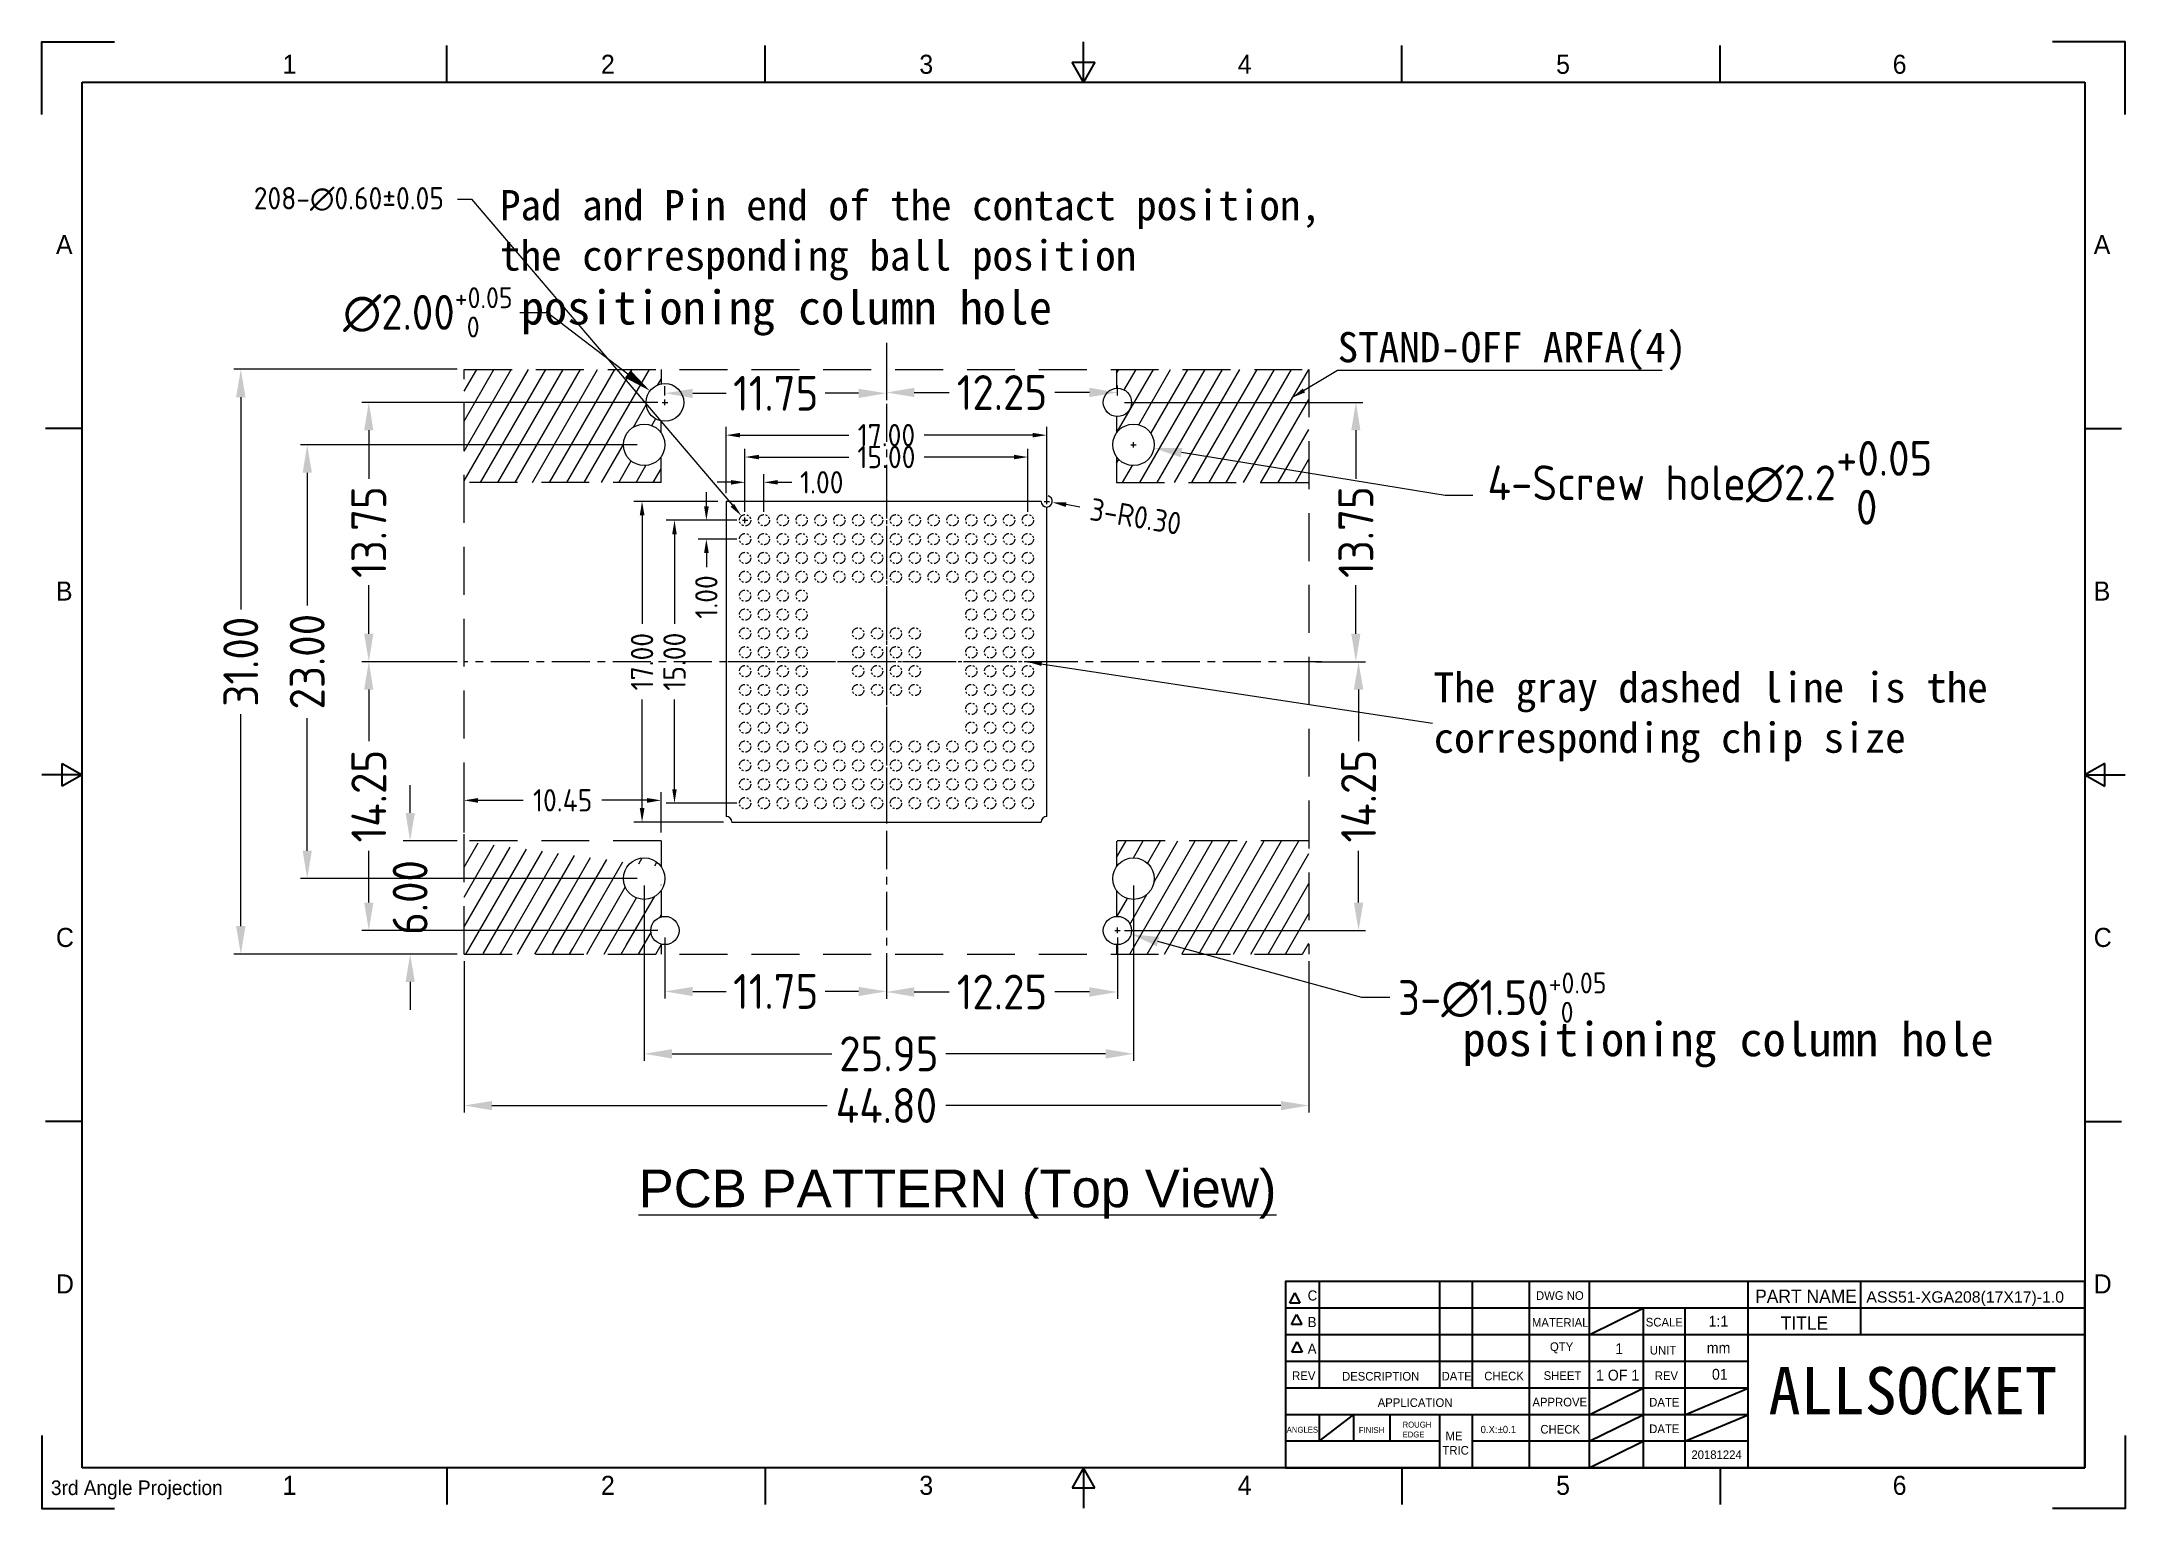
# Model space of a CAD drawing. Header units: millimetres. Extents: x 934 to 1044, y -5164 to -5087.
import ezdxf

# ---------------------------------------------------------------- set-up
doc = ezdxf.new("R2010")
doc.units = ezdxf.units.MM
doc.header["$PDSIZE"] = -1
for name, pattern in [('CENTER', [10.16, 6.35, -1.27, 1.27, -1.27]), ('HIDDEN', [1.905, 1.27, -0.635]), ('PHANTOM', [0.8, 0.45, -0.05, 0.1, -0.05, 0.1, -0.05])]:
    doc.linetypes.add(name, pattern=pattern)
for name, color, linetype in [('DIM', 3, 'Continuous'), ('TuKuang', 7, 'Continuous'), ('翻蓋底座', 121, 'Continuous')]:
    doc.layers.add(name, color=color, linetype=linetype)
doc.styles.add('1', font='romans.shx', dxfattribs={"height": 2.5})
doc.styles.add('1111', font='isocp.shx', dxfattribs={"bigfont": 'gbcbig.shx'})
doc.styles.add('2', font='romans.shx', dxfattribs={"bigfont": 'bigfont.shx'})
doc.styles.add('GB', font='', dxfattribs={"height": 4})
doc.styles.get("Standard").update_dxf_attribs({"font": ''})
doc.styles.get('GB').set_extended_font_data('KaiTi_GB2312')
doc.styles.get('Standard').set_extended_font_data('SimSun')
doc.dimstyles.new('1111', dxfattribs={"dimtxt": 2.5, "dimasz": 0.2, "dimexe": 0.6, "dimexo": 0.6, "dimtad": 0, "dimdec": 3, "dimzin": 1, "dimdsep": 46, "dimtxsty": '1111', "dimcen": 0.2, "dimclrd": 97, "dimclre": 97, "dimclrt": 3, "dimazin": 0, "dimtfac": 1, "dimtdec": 3, "dimtofl": 0, "dimtmove": 0, "dimatfit": 3, "dimfxl": 1, "dimlwd": 5, "dimlwe": 5, "dimarcsym": 0})
doc.dimstyles.new('1111$0', dxfattribs={"dimtxt": 2.5, "dimasz": 2.5, "dimexe": 0.6, "dimexo": 0.6, "dimtad": 0, "dimdec": 3, "dimzin": 1, "dimdsep": 46, "dimtxsty": '1111', "dimcen": 0.2, "dimclrd": 97, "dimclre": 97, "dimclrt": 3, "dimazin": 0, "dimtfac": 1, "dimtdec": 3, "dimtofl": 0, "dimtmove": 0, "dimatfit": 3, "dimfxl": 1, "dimlwd": 5, "dimlwe": 5, "dimarcsym": 0})

msp = doc.modelspace()

# ---------------------------------------------------------------- texts
at = {"color": 3, "lineweight": 13}
for p in [(958.989, -5101.532), (1008.922, -5140.325)]:
    msp.add_text('positioning column hole', height=1.8, dxfattribs=at).set_placement(p)
at = {"color": 3, "lineweight": 13, "char_height": 1.6, "attachment_point": 1}
for s, insert in [('Pad and Pin end of the contact position, \\Pthe corresponding ball position', (957.877, -5094.405)), ('STAND-OFF ARFA(4)', (1002.301, -5101.936)), ('The gray dashed line is the \\Pcorresponding chip size', (1007.394, -5119.972))]:
    msp.add_mtext(s, dxfattribs=dict(at, insert=insert))
at = {"lineweight": 0, "insert": (965.228, -5146.333), "char_height": 1.9992, "attachment_point": 1}
msp.add_mtext('{\\fArial|b0|i0|c0|p34;\\LPCB PATTERN (Top View)}', dxfattribs=at)
at = {"color": 8, "lineweight": 25, "ltscale": 10, "char_height": 0.53719, "width": 0.69284, "attachment_point": 1, "style": '2'}
for s, insert in [('{\\f@Gulim|b0|i0|c134|p34;C}', (1000.712, -5152.741)), ('{\\f@Gulim|b0|i0|c134|p34;B}', (1000.712, -5154.152)), ('{\\f@Gulim|b0|i0|c134|p34;A}', (1000.712, -5155.563))]:
    msp.add_mtext(s, dxfattribs=dict(at, insert=insert))
at = {"color": 0, "insert": (1030.341, -5152.79), "char_height": 0.70746, "width": 12.4177, "attachment_point": 1}
msp.add_mtext('{\\fArial|b0|i0|c0|p32;\\H0.8481x;\\C8;ASS51-XGA208(17X17)-1.0}', dxfattribs=at)
at = {"color": 0, "insert": (1025.15, -5156.807), "char_height": 2.5, "attachment_point": 1}
msp.add_mtext_dynamic_manual_height_columns('ALLSOCKET', width=16.15318, gutter_width=15, heights=[0], dxfattribs=at)
at = {"layer": 'DIM', "color": 3, "lineweight": 13, "insert": (1022.045, -5109.925), "char_height": 1.85, "attachment_point": 5, "style": '1111'}
msp.add_mtext('\\A1;4-Screw hole∅2.2\\S+0.05^  0;', dxfattribs=at)
at = {"layer": 'DIM', "color": 8, "linetype": 'ByBlock', "lineweight": 25, "attachment_point": 7, "style": 'GB'}
for s, insert, char_height, width in [('{\\f@Gulim|b0|i0|c134|p34;DWG NO}', (1012.82, -5153.251), 0.45843, 3.83068), ('{\\f@Gulim|b0|i0|c134|p34;PART NAME}', (1024.441, -5153.406), 0.70746, 5.68905), ('{\\f@Gulim|b0|i0|c134|p34;MATERIAL}', (1012.606, -5154.672), 0.45843, 1.60666), ('{\\f@Gulim|b0|i0|c134|p34;SCALE}', (1018.643, -5154.662), 0.45843, 1.60666), ('{\\f@Gulim|b0|i0|c134|p34;1:1}', (1021.975, -5154.662), 0.57304, 1.38112), ('{\\f@Gulim|b0|i0|c134|p34;TITLE}', (1025.8, -5154.826), 0.70746, 3.15156), ('{\\f@Gulim|b0|i0|c134|p34;  QTY}', (1013.23, -5156.081), 0.45843, 1.60666), ('{\\f@Gulim|b0|i0|c134|p34;1}', (1017.027, -5156.119), 0.57304, 1.00026), ('{\\f@Gulim|b0|i0|c134|p34;UNIT}', (1018.859, -5156.147), 0.45843, 1.60666), ('{\\f@Gulim|b0|i0|c134|p34;mm}', (1021.879, -5156.073), 0.57304, 1.38112), ('{\\f@Gulim|b0|i0|c134|p34;REV}', (999.889, -5157.494), 0.45843, 1.60666), ('{\\f@Gulim|b0|i0|c134|p34;DESCRIPTION}', (1002.534, -5157.532), 0.45843, 1.60666), ('{\\f@Gulim|b0|i0|c134|p34;DATE}', (1007.813, -5157.518), 0.45843, 1.60666), ('{\\f@Gulim|b0|i0|c134|p34;CHECK}', (1010.076, -5157.518), 0.45843, 1.60666), ('{\\f@Gulim|b0|i0|c134|p34;SHEET}', (1013.225, -5157.492), 0.45843, 1.60666), ('{\\f@Gulim|b0|i0|c134|p34;1 OF 1}', (1016.003, -5157.531), 0.57304, 2.68853), ('{\\f@Gulim|b0|i0|c134|p34;REV}', (1019.118, -5157.494), 0.45843, 1.60666), ('{\\f@Gulim|b0|i0|c134|p34;01}', (1022.152, -5157.484), 0.57304, 1.38112), ('{\\f@Gulim|b0|i0|c134|p34;APPROVE}', (1012.631, -5158.899), 0.45843, 1.60666), ('{\\f@Gulim|b0|i0|c134|p34;APPLICATION}', (1004.425, -5158.927), 0.45843, 1.60666), ('{\\f@Gulim|b0|i0|c134|p34;DATE}', (1018.825, -5158.899), 0.45843, 1.60666), ('{\\f@Gulim|b0|i0|c134|p34;ROUGH \\PEDGE}', (1005.744, -5160.543), 0.31357, 1.26759), ('{\\f@Gulim|b0|i0|c134|p34; ME\\PTRIC}', (1007.858, -5161.456), 0.45843, 1.60666), ('{\\f@Gulim|b0|i0|c134|p34;0.X:%%P0.1}', (1009.883, -5160.315), 0.3868, 2.60365), ('{\\f@Gulim|b0|i0|c134|p34;CHECK}', (1013.053, -5160.34), 0.45843, 1.60666), ('{\\f@Gulim|b0|i0|c134|p34;DATE}', (1018.825, -5160.31), 0.45843, 1.60666), ('{\\f@Gulim|b0|i0|c134|p34;20181224}', (1021.062, -5161.69), 0.45843, 1.33017)]:
    msp.add_mtext(s, dxfattribs=dict(at, insert=insert, char_height=char_height, width=width))
at = {"layer": 'DIM', "color": 8, "linetype": 'ByBlock', "lineweight": 9, "char_height": 0.31357, "attachment_point": 7, "style": 'GB'}
for s, insert, width in [('{\\f@Gulim|b0|i0|c134|p34;ANGLES}', (999.6, -5160.29), 1.6997), ('{\\f@Gulim|b0|i0|c134|p34;FINISH}', (1003.425, -5160.308), 1.46657)]:
    msp.add_mtext(s, dxfattribs=dict(at, insert=insert, width=width))

# ---------------------------------------------------------------- blocks, each defined once
blk = doc.blocks.new('asdf456')
at = {"color": 8}
for p, q in [((1449.22, 152.96), (1448.09, 154.93)), ((1448.09, 154.93), (1450.34, 154.93)), ((1450.34, 154.93), (1449.22, 152.96)), ((1348.08, 83.25), (1348.08, 85.49)), ((1348.08, 85.49), (1350.05, 84.37)), ((1550.36, 85.49), (1548.39, 84.37)), ((1550.36, 83.25), (1550.36, 85.49)), ((1350.05, 84.37), (1348.08, 83.25)), ((1548.39, 84.37), (1550.36, 83.25)), ((1449.22, 15.77), (1448.09, 13.81)), ((1450.34, 13.81), (1449.22, 15.77)), ((1448.09, 13.81), (1450.34, 13.81))]:
    blk.add_line(p, q, dxfattribs=at)
at = {"layer": 'TuKuang', "color": 8}
for p, q in [((1449.22, 152.96), (1449.22, 156.94)), ((1386.16, 152.96), (1386.16, 156.57)), ((1417.69, 152.96), (1417.69, 156.57)), ((1480.75, 152.96), (1480.75, 156.57)), ((1512.28, 152.96), (1512.28, 156.57)), ((1350.05, 15.77), (1350.05, 152.96)), ((1350.05, 152.96), (1548.39, 152.96)), ((1548.39, 152.96), (1548.39, 15.77)), ((1350.05, 118.67), (1346.44, 118.67)), ((1548.39, 118.67), (1552, 118.67)), ((1350.05, 84.37), (1346.07, 84.37)), ((1548.39, 84.37), (1552.36, 84.37)), ((1350.05, 50.07), (1346.44, 50.07)), ((1548.39, 50.07), (1552, 50.07)), ((1548.39, 15.77), (1350.05, 15.77)), ((1386.16, 15.77), (1386.16, 12.16)), ((1417.69, 15.77), (1417.69, 12.16)), ((1449.22, 15.77), (1449.22, 11.8)), ((1480.75, 15.77), (1480.75, 12.16)), ((1512.28, 15.77), (1512.28, 12.16))]:
    blk.add_line(p, q, dxfattribs=at)
for points in [[(1346.05, 149.74), (1346.05, 156.96), (1353.27, 156.96)], [(1552.39, 149.74), (1552.39, 156.96), (1545.17, 156.96)], [(1346.05, 18.99), (1346.05, 11.77), (1353.27, 11.77)], [(1552.39, 18.99), (1552.39, 11.77), (1545.17, 11.77)]]:
    blk.add_lwpolyline(points, dxfattribs=at)
at = {"color": 8, "char_height": 1.8844, "attachment_point": 1, "style": '1'}
for s, insert, width in [('{\\f@Gulim|b0|i0|c0|p34;1}', (1369.9, 155.67), 8.3008), ('{\\f@Gulim|b0|i0|c134|p34;2}', (1401.43, 155.67), 8.3008), ('{\\f@Gulim|b0|i0|c134|p34;3}', (1432.96, 155.67), 8.3008), ('{\\f@Gulim|b0|i0|c134|p34;4}', (1464.49, 155.67), 8.3008), ('{\\f@Gulim|b0|i0|c134|p34;5}', (1496.02, 155.67), 8.3008), ('{\\f@Gulim|b0|i0|c134|p34;6}', (1529.35, 155.67), 8.3008), ('{\\f@Gulim|b0|i0|c134|p34;A}', (1347.46, 137.82), 9.0416), ('{\\f@Gulim|b0|i0|c134|p34;A}', (1549.26, 137.82), 9.0416), ('{\\f@Gulim|b0|i0|c134|p34;B}', (1347.46, 103.52), 9.0416), ('{\\f@Gulim|b0|i0|c134|p34;B}', (1549.26, 103.52), 9.0416), ('{\\f@Gulim|b0|i0|c134|p34;C}', (1347.46, 69.23), 9.0416), ('{\\f@Gulim|b0|i0|c134|p34;C}', (1549.26, 69.23), 9.0416), ('{\\f@Gulim|b0|i0|c134|p34;D}', (1347.46, 34.93), 9.0416), ('{\\f@Gulim|b0|i0|c134|p34;D}', (1549.26, 34.93), 9.0416), ('{\\f@Gulim|b0|i0|c0|p34;1}', (1369.9, 14.99), 8.3008), ('{\\f@Gulim|b0|i0|c134|p34;2}', (1401.43, 14.99), 8.3008), ('{\\f@Gulim|b0|i0|c134|p34;3}', (1432.96, 14.99), 8.3008), ('{\\f@Gulim|b0|i0|c134|p34;4}', (1464.49, 14.99), 8.3008), ('{\\f@Gulim|b0|i0|c134|p34;5}', (1496.02, 14.99), 8.3008), ('{\\f@Gulim|b0|i0|c134|p34;6}', (1529.35, 14.99), 8.3008)]:
    blk.add_mtext(s, dxfattribs=dict(at, insert=insert, width=width))
at = {"layer": 'TuKuang', "color": 8, "lineweight": 9, "insert": (1346.96, 14.53), "char_height": 1.4441, "width": 18.5479, "attachment_point": 1}
blk.add_mtext('{\\f@Gulim|b0|i0|c0|p34;\\C8;3rd Angle Projection}', dxfattribs=at)
blk = doc.blocks.new('*D15')
at = {"layer": 'DEFPOINTS', "color": 0, "lineweight": 13, "transparency": 16777216}
for p in [(944.13, -5103.91), (955.97, -5103.91), (955.97, -5134.91)]:
    blk.add_point(p, dxfattribs=at)
at = {"layer": 'DIM', "color": 97, "lineweight": 5, "transparency": 16777216}
for p, q in [((955.6, -5103.91), (943.76, -5103.91)), ((944.13, -5105.39), (944.13, -5116.64)), ((944.13, -5133.43), (944.13, -5122.19)), ((955.6, -5134.91), (943.76, -5134.91))]:
    blk.add_line(p, q, dxfattribs=at)
at = {"layer": 'DIM', "color": 97, "lineweight": 13, "transparency": 16777216}
for points in [[(943.88, -5105.39), (944.38, -5105.39), (944.13, -5103.91)], [(943.88, -5133.43), (944.38, -5133.43), (944.13, -5134.91)]]:
    blk.add_solid(points, dxfattribs=at)
at = {"layer": 'DIM', "color": 3, "lineweight": 13, "transparency": 16777216, "insert": (944.13, -5119.41), "char_height": 1.85, "attachment_point": 5, "rotation": 90, "style": '1111'}
blk.add_mtext('31.00', dxfattribs=at)
blk = doc.blocks.new('*D16')
at = {"layer": 'DEFPOINTS', "color": 0, "lineweight": 13, "transparency": 16777216}
for p in [(955.97, -5134.91), (1000.77, -5134.91), (1000.77, -5142.94)]:
    blk.add_point(p, dxfattribs=at)
at = {"layer": 'DIM', "color": 97, "lineweight": 5, "transparency": 16777216}
for p, q in [((955.97, -5135.28), (955.97, -5143.31)), ((1000.77, -5135.28), (1000.77, -5143.31)), ((957.45, -5142.94), (975.23, -5142.94)), ((999.29, -5142.94), (981.52, -5142.94))]:
    blk.add_line(p, q, dxfattribs=at)
at = {"layer": 'DIM', "color": 97, "lineweight": 13, "transparency": 16777216}
for points in [[(957.45, -5142.7), (957.45, -5143.19), (955.97, -5142.94)], [(999.29, -5142.7), (999.29, -5143.19), (1000.77, -5142.94)]]:
    blk.add_solid(points, dxfattribs=at)
at = {"layer": 'DIM', "color": 3, "lineweight": 13, "transparency": 16777216, "insert": (978.37, -5142.94), "char_height": 1.85, "attachment_point": 5, "style": '1111'}
blk.add_mtext('44.80', dxfattribs=at)
blk = doc.blocks.new('*D17')
at = {"layer": 'DEFPOINTS', "color": 0, "lineweight": 13, "transparency": 16777216}
for p in [(955.97, -5128.91), (953.11, -5134.91), (955.97, -5134.91)]:
    blk.add_point(p, dxfattribs=at)
at = {"layer": 'DIM', "color": 97, "lineweight": 5, "transparency": 16777216}
for p, q in [((953.11, -5127.43), (953.11, -5125.95)), ((955.6, -5128.91), (952.74, -5128.91)), ((955.6, -5134.91), (952.74, -5134.91)), ((953.11, -5136.39), (953.11, -5137.87))]:
    blk.add_line(p, q, dxfattribs=at)
at = {"layer": 'DIM', "color": 97, "lineweight": 13, "transparency": 16777216}
for points in [[(952.87, -5127.43), (953.36, -5127.43), (953.11, -5128.91)], [(952.87, -5136.39), (953.36, -5136.39), (953.11, -5134.91)]]:
    blk.add_solid(points, dxfattribs=at)
at = {"layer": 'DIM', "color": 3, "lineweight": 13, "transparency": 16777216, "insert": (953.11, -5131.91), "char_height": 1.85, "attachment_point": 5, "rotation": 90, "style": '1111'}
blk.add_mtext('6.00', dxfattribs=at)
blk = doc.blocks.new('*D3')
at = {"layer": 'DEFPOINTS', "color": 0, "lineweight": 13, "transparency": 16777216}
for p in [(965.52, -5107.91), (947.65, -5130.91), (965.52, -5130.91)]:
    blk.add_point(p, dxfattribs=at)
at = {"layer": 'DIM', "color": 97, "lineweight": 5, "transparency": 16777216}
for p, q in [((965.15, -5107.91), (947.29, -5107.91)), ((947.65, -5109.39), (947.65, -5116.43)), ((947.65, -5129.43), (947.65, -5122.4)), ((965.15, -5130.91), (947.29, -5130.91))]:
    blk.add_line(p, q, dxfattribs=at)
at = {"layer": 'DIM', "color": 97, "lineweight": 13, "transparency": 16777216}
for points in [[(947.41, -5109.39), (947.9, -5109.39), (947.65, -5107.91)], [(947.41, -5129.43), (947.9, -5129.43), (947.65, -5130.91)]]:
    blk.add_solid(points, dxfattribs=at)
at = {"layer": 'DIM', "color": 3, "lineweight": 13, "transparency": 16777216, "insert": (947.65, -5119.41), "char_height": 1.85, "attachment_point": 5, "rotation": 90, "style": '1111'}
blk.add_mtext('23.00', dxfattribs=at)
blk = doc.blocks.new('*D4')
at = {"layer": 'DEFPOINTS', "color": 0, "lineweight": 13, "transparency": 16777216}
for p in [(965.52, -5130.91), (991.47, -5130.91), (991.47, -5140.2)]:
    blk.add_point(p, dxfattribs=at)
at = {"layer": 'DIM', "color": 97, "lineweight": 5, "transparency": 16777216}
for p, q in [((965.52, -5131.28), (965.52, -5140.57)), ((991.47, -5131.28), (991.47, -5140.57)), ((967, -5140.2), (975.47, -5140.2)), ((989.99, -5140.2), (981.52, -5140.2))]:
    blk.add_line(p, q, dxfattribs=at)
at = {"layer": 'DIM', "color": 97, "lineweight": 13, "transparency": 16777216}
for points in [[(967, -5139.95), (967, -5140.45), (965.52, -5140.2)], [(989.99, -5139.95), (989.99, -5140.45), (991.47, -5140.2)]]:
    blk.add_solid(points, dxfattribs=at)
at = {"layer": 'DIM', "color": 3, "lineweight": 13, "transparency": 16777216, "insert": (978.5, -5140.2), "char_height": 1.85, "attachment_point": 5, "style": '1111'}
blk.add_mtext('25.95', dxfattribs=at)
blk = doc.blocks.new('*D5')
at = {"layer": 'DEFPOINTS', "color": 0, "lineweight": 13, "transparency": 16777216}
for p in [(989.9, -5133.46), (991.35, -5133.86)]:
    blk.add_point(p, dxfattribs=at)
at = {"layer": 'DIM', "color": 97, "lineweight": 5, "transparency": 16777216}
for p, q in [((990.48, -5133.66), (990.77, -5133.66)), ((990.62, -5133.81), (990.62, -5133.51)), ((1003.58, -5137.22), (992.77, -5134.25)), ((1005.06, -5137.22), (1003.58, -5137.22))]:
    blk.add_line(p, q, dxfattribs=at)
at = {"layer": 'DIM', "color": 97, "lineweight": 13, "transparency": 16777216}
blk.add_solid([(992.84, -5134.01), (992.71, -5134.49), (991.35, -5133.86)], dxfattribs=at)
at = {"layer": 'DIM', "color": 3, "lineweight": 13, "transparency": 16777216, "insert": (1011.03, -5137.22), "char_height": 1.85, "attachment_point": 5, "style": '1111'}
blk.add_mtext('\\A1;3-∅1.50{\\H1.110000;\\S+0.05^  0;}', dxfattribs=at)
blk = doc.blocks.new('*D6')
at = {"layer": 'DEFPOINTS', "color": 0, "lineweight": 13, "transparency": 16777216}
for p in [(965.83, -5105.05), (967.42, -5106.27)]:
    blk.add_point(p, dxfattribs=at)
at = {"layer": 'DIM', "color": 97, "lineweight": 5, "transparency": 16777216}
for p, q in [((958.92, -5100.89), (960.4, -5100.89)), ((960.4, -5100.89), (964.65, -5104.15)), ((966.48, -5105.66), (966.77, -5105.66)), ((966.62, -5105.81), (966.62, -5105.51))]:
    blk.add_line(p, q, dxfattribs=at)
at = {"layer": 'DIM', "color": 97, "lineweight": 13, "transparency": 16777216}
blk.add_solid([(964.8, -5103.96), (964.5, -5104.35), (965.83, -5105.05)], dxfattribs=at)
at = {"layer": 'DIM', "color": 3, "lineweight": 13, "transparency": 16777216, "insert": (954.05, -5100.89), "char_height": 1.85, "attachment_point": 5, "style": '1111'}
blk.add_mtext('\\A1;∅2.00{\\H1.110000;\\S+0.05^  0;}', dxfattribs=at)
blk = doc.blocks.new('*D7')
at = {"layer": 'DEFPOINTS', "color": 0, "lineweight": 13, "transparency": 16777216}
for p in [(978.37, -5103.91), (966.62, -5105.18), (966.62, -5105.66)]:
    blk.add_point(p, dxfattribs=at)
at = {"layer": 'DIM', "color": 97, "lineweight": 5, "transparency": 16777216}
for p, q in [((978.37, -5104.28), (978.37, -5105.55)), ((966.62, -5105.29), (966.62, -5104.81)), ((968.1, -5105.18), (969.87, -5105.18)), ((976.89, -5105.18), (975.13, -5105.18))]:
    blk.add_line(p, q, dxfattribs=at)
at = {"layer": 'DIM', "color": 97, "lineweight": 13, "transparency": 16777216}
for points in [[(968.1, -5104.94), (968.1, -5105.43), (966.62, -5105.18)], [(976.89, -5104.94), (976.89, -5105.43), (978.37, -5105.18)]]:
    blk.add_solid(points, dxfattribs=at)
at = {"layer": 'DIM', "color": 3, "lineweight": 13, "transparency": 16777216, "insert": (972.5, -5105.18), "char_height": 1.85, "attachment_point": 5, "style": '1111'}
blk.add_mtext('11.75', dxfattribs=at)
blk = doc.blocks.new('*D8')
at = {"layer": 'DEFPOINTS', "color": 0, "lineweight": 13, "transparency": 16777216}
for p in [(978.37, -5103.91), (990.62, -5105.14), (990.62, -5105.66)]:
    blk.add_point(p, dxfattribs=at)
at = {"layer": 'DIM', "color": 97, "lineweight": 5, "transparency": 16777216}
for p, q in [((978.37, -5104.28), (978.37, -5105.51)), ((979.85, -5105.14), (981.69, -5105.14)), ((989.14, -5105.14), (987.31, -5105.14)), ((990.62, -5105.29), (990.62, -5104.77))]:
    blk.add_line(p, q, dxfattribs=at)
at = {"layer": 'DIM', "color": 97, "lineweight": 13, "transparency": 16777216}
for points in [[(979.85, -5104.89), (979.85, -5105.38), (978.37, -5105.14)], [(989.14, -5104.89), (989.14, -5105.38), (990.62, -5105.14)]]:
    blk.add_solid(points, dxfattribs=at)
at = {"layer": 'DIM', "color": 3, "lineweight": 13, "transparency": 16777216, "insert": (984.5, -5105.14), "char_height": 1.85, "attachment_point": 5, "style": '1111'}
blk.add_mtext('12.25', dxfattribs=at)
blk = doc.blocks.new('*D9')
at = {"layer": 'DEFPOINTS', "color": 0, "lineweight": 13, "transparency": 16777216}
for p in [(966.62, -5105.66), (950.92, -5119.41), (955.97, -5119.41)]:
    blk.add_point(p, dxfattribs=at)
at = {"layer": 'DIM', "color": 97, "lineweight": 5, "transparency": 16777216}
for p, q in [((966.25, -5105.66), (950.55, -5105.66)), ((950.92, -5107.14), (950.92, -5109.72)), ((950.92, -5117.93), (950.92, -5115.35)), ((955.6, -5119.41), (950.55, -5119.41))]:
    blk.add_line(p, q, dxfattribs=at)
at = {"layer": 'DIM', "color": 97, "lineweight": 13, "transparency": 16777216}
for points in [[(950.67, -5107.14), (951.16, -5107.14), (950.92, -5105.66)], [(950.67, -5117.93), (951.16, -5117.93), (950.92, -5119.41)]]:
    blk.add_solid(points, dxfattribs=at)
at = {"layer": 'DIM', "color": 3, "lineweight": 13, "transparency": 16777216, "insert": (950.92, -5112.54), "char_height": 1.85, "attachment_point": 5, "rotation": 90, "style": '1111'}
blk.add_mtext('13.75', dxfattribs=at)
blk = doc.blocks.new('*D10')
at = {"layer": 'DEFPOINTS', "color": 0, "lineweight": 13, "transparency": 16777216}
for p in [(955.97, -5119.41), (950.92, -5133.66), (966.62, -5133.66)]:
    blk.add_point(p, dxfattribs=at)
at = {"layer": 'DIM', "color": 97, "lineweight": 5, "transparency": 16777216}
for p, q in [((955.6, -5119.41), (950.55, -5119.41)), ((950.92, -5120.89), (950.92, -5123.63)), ((950.92, -5132.18), (950.92, -5129.44)), ((966.25, -5133.66), (950.55, -5133.66))]:
    blk.add_line(p, q, dxfattribs=at)
at = {"layer": 'DIM', "color": 97, "lineweight": 13, "transparency": 16777216}
for points in [[(950.67, -5120.89), (951.16, -5120.89), (950.92, -5119.41)], [(950.67, -5132.18), (951.16, -5132.18), (950.92, -5133.66)]]:
    blk.add_solid(points, dxfattribs=at)
at = {"layer": 'DIM', "color": 3, "lineweight": 13, "transparency": 16777216, "insert": (950.92, -5126.54), "char_height": 1.85, "attachment_point": 5, "rotation": 90, "style": '1111'}
blk.add_mtext('14.25', dxfattribs=at)
blk = doc.blocks.new('*D11')
at = {"layer": 'DEFPOINTS', "color": 0, "lineweight": 13, "transparency": 16777216}
for p in [(966.62, -5133.66), (978.37, -5134.91), (978.37, -5136.89)]:
    blk.add_point(p, dxfattribs=at)
at = {"layer": 'DIM', "color": 97, "lineweight": 5, "transparency": 16777216}
for p, q in [((966.62, -5134.03), (966.62, -5137.26)), ((978.37, -5135.28), (978.37, -5137.26)), ((968.1, -5136.89), (969.87, -5136.89)), ((976.89, -5136.89), (975.13, -5136.89))]:
    blk.add_line(p, q, dxfattribs=at)
at = {"layer": 'DIM', "color": 97, "lineweight": 13, "transparency": 16777216}
for points in [[(968.1, -5136.65), (968.1, -5137.14), (966.62, -5136.89)], [(976.89, -5136.65), (976.89, -5137.14), (978.37, -5136.89)]]:
    blk.add_solid(points, dxfattribs=at)
at = {"layer": 'DIM', "color": 3, "lineweight": 13, "transparency": 16777216, "insert": (972.5, -5136.89), "char_height": 1.85, "attachment_point": 5, "style": '1111'}
blk.add_mtext('11.75', dxfattribs=at)
blk = doc.blocks.new('*D12')
at = {"layer": 'DEFPOINTS', "color": 0, "lineweight": 13, "transparency": 16777216}
for p in [(990.62, -5133.66), (978.37, -5134.91), (990.62, -5136.92)]:
    blk.add_point(p, dxfattribs=at)
at = {"layer": 'DIM', "color": 97, "lineweight": 5, "transparency": 16777216}
for p, q in [((990.62, -5134.03), (990.62, -5137.29)), ((978.37, -5135.28), (978.37, -5137.29)), ((979.85, -5136.92), (981.69, -5136.92)), ((989.14, -5136.92), (987.31, -5136.92))]:
    blk.add_line(p, q, dxfattribs=at)
at = {"layer": 'DIM', "color": 97, "lineweight": 13, "transparency": 16777216}
for points in [[(979.85, -5136.67), (979.85, -5137.17), (978.37, -5136.92)], [(989.14, -5136.67), (989.14, -5137.17), (990.62, -5136.92)]]:
    blk.add_solid(points, dxfattribs=at)
at = {"layer": 'DIM', "color": 3, "lineweight": 13, "transparency": 16777216, "insert": (984.5, -5136.92), "char_height": 1.85, "attachment_point": 5, "style": '1111'}
blk.add_mtext('12.25', dxfattribs=at)
blk = doc.blocks.new('*D13')
at = {"layer": 'DEFPOINTS', "color": 0, "lineweight": 13, "transparency": 16777216}
for p in [(990.62, -5105.66), (1000.77, -5119.41), (1003.27, -5119.41)]:
    blk.add_point(p, dxfattribs=at)
at = {"layer": 'DIM', "color": 97, "lineweight": 5, "transparency": 16777216}
for p, q in [((990.99, -5105.66), (1003.64, -5105.66)), ((1003.27, -5107.14), (1003.27, -5109.72)), ((1003.27, -5117.93), (1003.27, -5115.35)), ((1001.14, -5119.41), (1003.64, -5119.41))]:
    blk.add_line(p, q, dxfattribs=at)
at = {"layer": 'DIM', "color": 97, "lineweight": 13, "transparency": 16777216}
for points in [[(1003.02, -5107.14), (1003.51, -5107.14), (1003.27, -5105.66)], [(1003.02, -5117.93), (1003.51, -5117.93), (1003.27, -5119.41)]]:
    blk.add_solid(points, dxfattribs=at)
at = {"layer": 'DIM', "color": 3, "lineweight": 13, "transparency": 16777216, "insert": (1003.27, -5112.54), "char_height": 1.85, "attachment_point": 5, "rotation": 90, "style": '1111'}
blk.add_mtext('13.75', dxfattribs=at)
blk = doc.blocks.new('*D14')
at = {"layer": 'DEFPOINTS', "color": 0, "lineweight": 13, "transparency": 16777216}
for p in [(1000.77, -5119.41), (990.62, -5133.66), (1003.41, -5133.66)]:
    blk.add_point(p, dxfattribs=at)
at = {"layer": 'DIM', "color": 97, "lineweight": 5, "transparency": 16777216}
for p, q in [((1001.14, -5119.41), (1003.78, -5119.41)), ((1003.41, -5120.89), (1003.41, -5123.63)), ((1003.41, -5132.18), (1003.41, -5129.44)), ((990.99, -5133.66), (1003.78, -5133.66))]:
    blk.add_line(p, q, dxfattribs=at)
at = {"layer": 'DIM', "color": 97, "lineweight": 13, "transparency": 16777216}
for points in [[(1003.16, -5120.89), (1003.66, -5120.89), (1003.41, -5119.41)], [(1003.16, -5132.18), (1003.66, -5132.18), (1003.41, -5133.66)]]:
    blk.add_solid(points, dxfattribs=at)
at = {"layer": 'DIM', "color": 3, "lineweight": 13, "transparency": 16777216, "insert": (1003.41, -5126.54), "char_height": 1.85, "attachment_point": 5, "rotation": 90, "style": '1111'}
blk.add_mtext('14.25', dxfattribs=at)
blk = doc.blocks.new('*D1')
at = {"color": 97, "lineweight": 5, "transparency": 16777216}
for p, q in [((955.63, -5094.88), (956.37, -5094.88)), ((956.37, -5094.88), (970.2, -5111.12)), ((970.73, -5111.91), (971.02, -5111.91)), ((970.87, -5112.06), (970.87, -5111.76))]:
    blk.add_line(p, q, dxfattribs=at)
at = {"color": 97, "lineweight": 13, "transparency": 16777216}
blk.add_solid([(970.29, -5111.04), (970.11, -5111.2), (970.68, -5111.68)], dxfattribs=at)
at = {"layer": 'DEFPOINTS', "color": 0, "lineweight": 13, "transparency": 16777216}
for p in [(970.68, -5111.68), (971.07, -5112.14)]:
    blk.add_point(p, dxfattribs=at)
at = {"color": 3, "lineweight": 13, "transparency": 16777216, "insert": (949.86, -5094.88), "char_height": 1.184, "attachment_point": 5, "style": '1111'}
blk.add_mtext('\\A1;208-∅0.60±0.05', dxfattribs=at)
blk = doc.blocks.new('*D2')
at = {"color": 97, "lineweight": 5, "transparency": 16777216}
for p, q in [((955.97, -5128.47), (955.97, -5126.32)), ((966.42, -5128.47), (966.42, -5126.32)), ((956.71, -5126.76), (959.11, -5126.76)), ((965.68, -5126.76), (963.28, -5126.76))]:
    blk.add_line(p, q, dxfattribs=at)
at = {"color": 97, "lineweight": 13, "transparency": 16777216}
for points in [[(956.71, -5126.64), (956.71, -5126.89), (955.97, -5126.76)], [(965.68, -5126.64), (965.68, -5126.89), (966.42, -5126.76)]]:
    blk.add_solid(points, dxfattribs=at)
at = {"layer": 'DEFPOINTS', "color": 0, "lineweight": 13, "transparency": 16777216}
for p in [(966.42, -5126.76), (955.97, -5128.91), (966.42, -5128.91)]:
    blk.add_point(p, dxfattribs=at)
at = {"color": 3, "lineweight": 13, "transparency": 16777216, "insert": (961.2, -5126.76), "char_height": 1.184, "attachment_point": 5, "style": '1111'}
blk.add_mtext('10.45', dxfattribs=at)
blk = doc.blocks.new('*D21')
at = {"color": 97, "lineweight": 5, "transparency": 16777216}
for p, q in [((969.87, -5110.47), (969.87, -5106.96)), ((970.61, -5107.4), (976.37, -5107.4)), ((986.13, -5107.4), (980.38, -5107.4)), ((986.87, -5110.77), (986.87, -5106.96))]:
    blk.add_line(p, q, dxfattribs=at)
at = {"color": 97, "lineweight": 13, "transparency": 16777216}
for points in [[(970.61, -5107.28), (970.61, -5107.52), (969.87, -5107.4)], [(986.13, -5107.28), (986.13, -5107.52), (986.87, -5107.4)]]:
    blk.add_solid(points, dxfattribs=at)
at = {"layer": 'DEFPOINTS', "color": 0, "lineweight": 13, "transparency": 16777216}
for p in [(986.87, -5107.4), (969.87, -5110.91), (986.87, -5111.21)]:
    blk.add_point(p, dxfattribs=at)
at = {"color": 3, "lineweight": 13, "transparency": 16777216, "insert": (978.37, -5107.4), "char_height": 1.184, "attachment_point": 5, "style": '1111'}
blk.add_mtext('17.00', dxfattribs=at)
blk = doc.blocks.new('*D22')
at = {"color": 97, "lineweight": 5, "transparency": 16777216}
for p, q in [((970.87, -5111.47), (970.87, -5108.12)), ((971.61, -5108.56), (976.37, -5108.56)), ((985.13, -5108.56), (980.38, -5108.56)), ((985.87, -5111.47), (985.87, -5108.12))]:
    blk.add_line(p, q, dxfattribs=at)
at = {"color": 97, "lineweight": 13, "transparency": 16777216}
for points in [[(971.61, -5108.44), (971.61, -5108.68), (970.87, -5108.56)], [(985.13, -5108.44), (985.13, -5108.68), (985.87, -5108.56)]]:
    blk.add_solid(points, dxfattribs=at)
at = {"layer": 'DEFPOINTS', "color": 0, "lineweight": 13, "transparency": 16777216}
for p in [(985.87, -5108.56), (970.87, -5111.91), (985.87, -5111.91)]:
    blk.add_point(p, dxfattribs=at)
at = {"color": 3, "lineweight": 13, "transparency": 16777216, "insert": (978.37, -5108.56), "char_height": 1.184, "attachment_point": 5, "style": '1111'}
blk.add_mtext('15.00', dxfattribs=at)
blk = doc.blocks.new('*D23')
at = {"color": 97, "lineweight": 5, "transparency": 16777216}
for p, q in [((970.87, -5111.47), (970.87, -5109.46)), ((971.87, -5111.47), (971.87, -5109.46)), ((970.13, -5109.9), (969.39, -5109.9)), ((972.61, -5109.9), (973.35, -5109.9))]:
    blk.add_line(p, q, dxfattribs=at)
at = {"color": 97, "lineweight": 13, "transparency": 16777216}
for points in [[(970.13, -5109.78), (970.13, -5110.02), (970.87, -5109.9)], [(972.61, -5109.78), (972.61, -5110.02), (971.87, -5109.9)]]:
    blk.add_solid(points, dxfattribs=at)
at = {"layer": 'DEFPOINTS', "color": 0, "lineweight": 13, "transparency": 16777216}
for p in [(971.87, -5109.9), (970.87, -5111.91), (971.87, -5111.91)]:
    blk.add_point(p, dxfattribs=at)
at = {"color": 3, "lineweight": 13, "transparency": 16777216, "insert": (974.94, -5109.9), "char_height": 1.184, "attachment_point": 5, "style": '1111'}
blk.add_mtext('1.00', dxfattribs=at)
blk = doc.blocks.new('*D24')
at = {"color": 97, "lineweight": 5, "transparency": 16777216}
for p, q in [((986.73, -5110.91), (987.02, -5110.91)), ((986.87, -5111.06), (986.87, -5110.76)), ((988.63, -5111.21), (987.9, -5111.08))]:
    blk.add_line(p, q, dxfattribs=at)
blk.add_arc((986.87, -5110.91), 0.3, 270, 75.1859, dxfattribs=at)
at = {"color": 97, "lineweight": 13, "transparency": 16777216}
blk.add_solid([(987.92, -5110.96), (987.88, -5111.21), (987.17, -5110.96)], dxfattribs=at)
at = {"layer": 'DEFPOINTS', "color": 0, "lineweight": 13, "transparency": 16777216}
for p in [(986.87, -5110.91), (987.17, -5110.96)]:
    blk.add_point(p, dxfattribs=at)
at = {"color": 3, "lineweight": 13, "transparency": 16777216, "insert": (991.59, -5111.71), "char_height": 1.184, "attachment_point": 5, "rotation": 350.3881, "style": '1111'}
blk.add_mtext('3-R0.30', dxfattribs=at)
blk = doc.blocks.new('*D18')
at = {"color": 97, "lineweight": 5, "transparency": 16777216}
for p, q in [((969.43, -5110.91), (964.97, -5110.91)), ((965.41, -5111.65), (965.41, -5117.41)), ((965.41, -5127.17), (965.41, -5121.41)), ((969.73, -5127.91), (964.97, -5127.91))]:
    blk.add_line(p, q, dxfattribs=at)
at = {"color": 97, "lineweight": 13, "transparency": 16777216}
for points in [[(965.29, -5111.65), (965.54, -5111.65), (965.41, -5110.91)], [(965.29, -5127.17), (965.54, -5127.17), (965.41, -5127.91)]]:
    blk.add_solid(points, dxfattribs=at)
at = {"layer": 'DEFPOINTS', "color": 0, "lineweight": 13, "transparency": 16777216}
for p in [(969.87, -5110.91), (965.41, -5127.91), (970.17, -5127.91)]:
    blk.add_point(p, dxfattribs=at)
at = {"color": 3, "lineweight": 13, "transparency": 16777216, "insert": (965.41, -5119.41), "char_height": 1.184, "attachment_point": 5, "rotation": 90, "style": '1111'}
blk.add_mtext('17.00', dxfattribs=at)
blk = doc.blocks.new('*D19')
at = {"color": 97, "lineweight": 5, "transparency": 16777216}
for p, q in [((968.82, -5111.17), (968.82, -5110.43)), ((970.43, -5111.91), (968.38, -5111.91)), ((970.43, -5112.91), (968.38, -5112.91)), ((968.82, -5113.65), (968.82, -5114.39))]:
    blk.add_line(p, q, dxfattribs=at)
at = {"color": 97, "lineweight": 13, "transparency": 16777216}
for points in [[(968.7, -5111.17), (968.95, -5111.17), (968.82, -5111.91)], [(968.7, -5113.65), (968.95, -5113.65), (968.82, -5112.91)]]:
    blk.add_solid(points, dxfattribs=at)
at = {"layer": 'DEFPOINTS', "color": 0, "lineweight": 13, "transparency": 16777216}
for p in [(970.87, -5111.91), (968.82, -5112.91), (970.87, -5112.91)]:
    blk.add_point(p, dxfattribs=at)
at = {"color": 3, "lineweight": 13, "transparency": 16777216, "insert": (968.82, -5115.98), "char_height": 1.184, "attachment_point": 5, "rotation": 90, "style": '1111'}
blk.add_mtext('1.00', dxfattribs=at)
blk = doc.blocks.new('*D20')
at = {"color": 97, "lineweight": 5, "transparency": 16777216}
for p, q in [((970.43, -5111.91), (966.69, -5111.91)), ((967.13, -5112.65), (967.13, -5117.41)), ((967.13, -5126.17), (967.13, -5121.41)), ((970.43, -5126.91), (966.69, -5126.91))]:
    blk.add_line(p, q, dxfattribs=at)
at = {"color": 97, "lineweight": 13, "transparency": 16777216}
for points in [[(967.01, -5112.65), (967.25, -5112.65), (967.13, -5111.91)], [(967.01, -5126.17), (967.25, -5126.17), (967.13, -5126.91)]]:
    blk.add_solid(points, dxfattribs=at)
at = {"layer": 'DEFPOINTS', "color": 0, "lineweight": 13, "transparency": 16777216}
for p in [(970.87, -5111.91), (967.13, -5126.91), (970.87, -5126.91)]:
    blk.add_point(p, dxfattribs=at)
at = {"color": 3, "lineweight": 13, "transparency": 16777216, "insert": (967.13, -5119.41), "char_height": 1.184, "attachment_point": 5, "rotation": 90, "style": '1111'}
blk.add_mtext('15.00', dxfattribs=at)

# ---------------------------------------------------------------- dimensions: what is measured, and where the dimension line sits
at = {"color": 0, "lineweight": 13}
dim = msp.add_diameter_dim_2p(p1=(971.068, -5112.14), p2=(970.679, -5111.683), text='208-<>', dimstyle='1111', override={"dimscale": 0.74, "dimtxt": 1.6, "dimasz": 1, "dimtoh": 1, "dimdec": 2, "dimtol": 1, "dimtp": 0.05, "dimtm": 0.05, "dimtdec": 2, "dimtolj": 1}, dxfattribs=at)
dim.commit()
dim.dimension.update_dxf_attribs({"geometry": '*D1', "text_midpoint": (949.862, -5094.882), "dimtype": 131})
for base, p1, p2, override, picture, middle in [((986.874, -5107.401), (969.874, -5110.911), (986.874, -5111.211), {"dimscale": 0.74, "dimtxt": 1.6, "dimasz": 1, "dimdec": 2, "dimtdec": 2}, '*D21', (978.374, -5107.401)), ((985.874, -5108.561), (970.874, -5111.911), (985.874, -5111.911), {"dimscale": 0.74, "dimtxt": 1.6, "dimasz": 1, "dimdec": 2, "dimtdec": 2}, '*D22', (978.374, -5108.561)), ((971.874, -5109.901), (970.874, -5111.911), (971.874, -5111.911), {"dimscale": 0.74, "dimtxt": 1.6, "dimasz": 1, "dimdec": 2, "dimtdec": 2}, '*D23', (974.941, -5109.901)), ((966.424, -5126.764), (955.974, -5128.913), (966.424, -5128.913), {"dimscale": 0.74, "dimtxt": 1.6, "dimasz": 1, "dimtoh": 1, "dimdec": 2, "dimtdec": 2}, '*D2', (961.199, -5126.764))]:
    dim = msp.add_linear_dim(base=base, p1=p1, p2=p2, dimstyle='1111$0', override=override, dxfattribs=at)
    dim.commit()
    dim.dimension.update_dxf_attribs({"geometry": picture, "text_midpoint": middle})
for base, p1, p2, picture, middle in [((965.414, -5127.911), (969.874, -5110.911), (970.174, -5127.911), '*D18', (965.414, -5119.411)), ((968.824, -5112.911), (970.874, -5111.911), (970.874, -5112.911), '*D19', (968.824, -5115.979)), ((967.13, -5126.911), (970.874, -5111.911), (970.874, -5126.911), '*D20', (967.13, -5119.411))]:
    dim = msp.add_linear_dim(base=base, p1=p1, p2=p2, angle=90, dimstyle='1111$0', override={"dimscale": 0.74, "dimtxt": 1.6, "dimasz": 1, "dimdec": 2, "dimtdec": 2}, dxfattribs=at)
    dim.commit()
    dim.dimension.update_dxf_attribs({"geometry": picture, "text_midpoint": middle})
dim = msp.add_radius_dim(center=(986.874, -5110.911), mpoint=(987.169, -5110.961), text='3-<>', dimstyle='1111', override={"dimscale": 0.74, "dimtxt": 1.6, "dimasz": 1, "dimdec": 2, "dimtdec": 2}, dxfattribs=at)
dim.commit()
dim.dimension.update_dxf_attribs({"geometry": '*D24', "text_midpoint": (991.595, -5111.711)})
at = {"layer": 'DIM', "lineweight": 13}
dim = msp.add_diameter_dim_2p(p1=(967.417, -5106.271), p2=(965.83, -5105.054), dimstyle='1111', override={"dimscale": 0.74, "dimasz": 2, "dimexe": 0.49975, "dimexo": 0.49975, "dimgap": 0.49975, "dimtoh": 1, "dimdec": 2, "dimtol": 1, "dimtp": 0.05, "dimtfac": 0.6, "dimtolj": 1}, dxfattribs=at)
dim.commit()
dim.dimension.update_dxf_attribs({"geometry": '*D6', "text_midpoint": (954.055, -5100.891), "dimtype": 131})
at = {"layer": 'DIM', "color": 1, "lineweight": 13}
dim = msp.add_linear_dim(base=(944.13, -5103.912), p1=(955.974, -5134.912), p2=(955.974, -5103.912), angle=270, dimstyle='1111$0', override={"dimscale": 0.74, "dimasz": 2, "dimexe": 0.49975, "dimexo": 0.49975, "dimgap": 0.49975, "dimdec": 2, "dimtdec": 2}, dxfattribs=at)
dim.commit()
dim.dimension.update_dxf_attribs({"geometry": '*D15', "text_midpoint": (944.13, -5119.412)})
at = {"layer": 'DIM', "color": 0, "lineweight": 13}
for base, p1, p2, override, picture, middle in [((966.624, -5105.182), (978.374, -5103.912), (966.624, -5105.662), {"dimscale": 0.74, "dimasz": 2, "dimexe": 0.49975, "dimexo": 0.49975, "dimgap": 0.49975, "dimtoh": 1, "dimdec": 2, "dimtdec": 2}, '*D7', (972.499, -5105.182)), ((990.624, -5105.137), (978.374, -5103.912), (990.624, -5105.662), {"dimscale": 0.74, "dimasz": 2, "dimexe": 0.49975, "dimexo": 0.49975, "dimgap": 0.49975, "dimtoh": 1, "dimdec": 2, "dimtdec": 2}, '*D8', (984.499, -5105.137)), ((991.474, -5140.2), (965.524, -5130.912), (991.474, -5130.912), {"dimscale": 0.74, "dimasz": 2, "dimexe": 0.49975, "dimexo": 0.49975, "dimgap": 0.49975, "dimdec": 2, "dimtdec": 2}, '*D4', (978.499, -5140.2)), ((978.374, -5136.893), (966.624, -5133.662), (978.374, -5134.912), {"dimscale": 0.74, "dimasz": 2, "dimexe": 0.49975, "dimexo": 0.49975, "dimgap": 0.49975, "dimtoh": 1, "dimdec": 2, "dimtdec": 2}, '*D11', (972.499, -5136.893)), ((990.624, -5136.921), (978.374, -5134.912), (990.624, -5133.662), {"dimscale": 0.74, "dimasz": 2, "dimexe": 0.49975, "dimexo": 0.49975, "dimgap": 0.49975, "dimtoh": 1, "dimdec": 2, "dimtdec": 2}, '*D12', (984.499, -5136.921)), ((1000.774, -5142.943), (955.974, -5134.912), (1000.774, -5134.912), {"dimscale": 0.74, "dimasz": 2, "dimexe": 0.49975, "dimexo": 0.49975, "dimgap": 0.49975, "dimdec": 2, "dimtdec": 2}, '*D16', (978.374, -5142.943))]:
    dim = msp.add_linear_dim(base=base, p1=p1, p2=p2, dimstyle='1111$0', override=override, dxfattribs=at)
    dim.commit()
    dim.dimension.update_dxf_attribs({"geometry": picture, "text_midpoint": middle})
for base, p1, p2, override, picture, middle in [((950.917, -5119.411), (966.624, -5105.662), (955.974, -5119.411), {"dimscale": 0.74, "dimasz": 2, "dimexe": 0.49975, "dimexo": 0.49975, "dimgap": 0.49975, "dimtoh": 1, "dimdec": 2, "dimtdec": 2}, '*D9', (950.917, -5112.537)), ((1003.266, -5119.411), (990.624, -5105.662), (1000.774, -5119.411), {"dimscale": 0.74, "dimasz": 2, "dimexe": 0.49975, "dimexo": 0.49975, "dimgap": 0.49975, "dimtoh": 1, "dimdec": 2, "dimtdec": 2}, '*D13', (1003.266, -5112.537)), ((947.655, -5130.912), (965.524, -5107.912), (965.524, -5130.912), {"dimscale": 0.74, "dimasz": 2, "dimexe": 0.49975, "dimexo": 0.49975, "dimgap": 0.49975, "dimdec": 2, "dimtdec": 2}, '*D3', (947.655, -5119.412)), ((950.917, -5133.662), (955.974, -5119.411), (966.624, -5133.662), {"dimscale": 0.74, "dimasz": 2, "dimexe": 0.49975, "dimexo": 0.49975, "dimgap": 0.49975, "dimtoh": 1, "dimdec": 2, "dimtdec": 2}, '*D10', (950.917, -5126.537)), ((1003.41, -5133.662), (1000.774, -5119.411), (990.624, -5133.662), {"dimscale": 0.74, "dimasz": 2, "dimexe": 0.49975, "dimexo": 0.49975, "dimgap": 0.49975, "dimtoh": 1, "dimdec": 2, "dimtdec": 2}, '*D14', (1003.41, -5126.537)), ((953.114, -5134.912), (955.974, -5128.913), (955.974, -5134.912), {"dimscale": 0.74, "dimasz": 2, "dimexe": 0.49975, "dimexo": 0.49975, "dimgap": 0.49975, "dimdec": 2, "dimtdec": 2}, '*D17', (953.114, -5131.913))]:
    dim = msp.add_linear_dim(base=base, p1=p1, p2=p2, angle=90, dimstyle='1111$0', override=override, dxfattribs=at)
    dim.commit()
    dim.dimension.update_dxf_attribs({"geometry": picture, "text_midpoint": middle})
at = {"layer": 'DIM', "lineweight": 13}
dim = msp.add_diameter_dim_2p(p1=(989.9, -5133.464), p2=(991.347, -5133.861), text='3-<>', dimstyle='1111', override={"dimscale": 0.74, "dimasz": 2, "dimexe": 0.49975, "dimexo": 0.49975, "dimgap": 0.49975, "dimtoh": 1, "dimdec": 2, "dimtol": 1, "dimtp": 0.05, "dimtfac": 0.6, "dimtolj": 1}, dxfattribs=at)
dim.commit()
dim.dimension.update_dxf_attribs({"geometry": '*D5', "text_midpoint": (1011.028, -5137.218), "dimtype": 131})

# ---------------------------------------------------------------- hatches: boundary and pattern name
at = {"lineweight": 13}
h = msp.add_hatch(dxfattribs=at)
h.set_pattern_fill('ANSI31', color=0, scale=0.25, angle=15, style=0)
h.set_pattern_definition([(60, (162.3011, -4825.5716), (-0.6874077, 0.396875), [])])
edge = h.paths.add_edge_path()
edge.add_arc((965.524, -5107.912), 1.1, 35.0968, 324.9032)
edge.add_line((966.424, -5108.545), (966.424, -5109.912))
edge.add_line((966.424, -5109.912), (955.974, -5109.912))
edge.add_line((955.974, -5109.912), (955.974, -5103.912))
edge.add_line((955.974, -5103.912), (966.424, -5103.912))
edge.add_line((966.424, -5103.912), (966.424, -5104.708))
edge.add_arc((966.624, -5105.662), 0.975, 101.83738, 258.16262)
edge.add_line((966.424, -5106.617), (966.424, -5107.28))
h = msp.add_hatch(dxfattribs=at)
h.set_pattern_fill('ANSI31', color=0, scale=0.25, angle=15, style=0)
h.set_pattern_definition([(60, (162.3011, -4800.41926), (-0.68740766, 0.396875), [])])
edge = h.paths.add_edge_path()
edge.add_line((990.574, -5103.912), (1000.774, -5103.912))
edge.add_line((1000.774, -5103.912), (1000.774, -5109.912))
edge.add_line((1000.774, -5109.912), (990.574, -5109.912))
edge.add_line((990.574, -5109.912), (990.574, -5108.545))
edge.add_arc((991.474, -5107.912), 1.1, 215.0968, 504.9032)
edge.add_line((990.574, -5107.28), (990.574, -5106.781))
edge.add_line((990.574, -5106.781), (990.574, -5106.386))
edge.add_arc((990.624, -5105.662), 0.725, 266.04494, 453.95506)
edge.add_line((990.574, -5104.939), (990.574, -5103.912))
h = msp.add_hatch(dxfattribs=at)
h.set_pattern_fill('ANSI31', color=0, scale=0.25, angle=15, style=0)
h.set_pattern_definition([(60, (162.3011, -4798.4183), (-0.6874077, 0.396875), [])])
edge = h.paths.add_edge_path()
edge.add_arc((965.524, -5130.912), 1.1, 34.68126, 325.2057)
edge.add_line((966.424, -5128.913), (955.974, -5128.913))
edge.add_line((966.424, -5128.913), (966.424, -5130.28))
edge.add_line((966.424, -5131.545), (966.424, -5132.966))
edge.add_arc((966.624, -5133.662), 0.725, 105.85602, 254.03094)
edge.add_line((955.974, -5134.912), (966.424, -5134.912))
edge.add_line((966.424, -5134.36), (966.424, -5134.912))
edge.add_line((955.974, -5134.912), (955.974, -5128.913))
h = msp.add_hatch(dxfattribs=at)
h.set_pattern_fill('ANSI31', color=0, scale=0.25, angle=15, style=0)
h.set_pattern_definition([(60, (162.3011, -4795.9186), (-0.68740766, 0.396875), [])])
edge = h.paths.add_edge_path()
edge.add_line((1000.774, -5128.912), (1000.774, -5134.912))
edge.add_line((990.574, -5134.912), (1000.774, -5134.912))
edge.add_line((1000.774, -5128.912), (990.574, -5128.912))
edge.add_line((990.574, -5128.931), (990.574, -5130.28))
edge.add_arc((991.474, -5130.912), 1.1, 215.0968, 504.9032)
edge.add_line((990.574, -5131.545), (990.574, -5132.043))
edge.add_line((990.574, -5132.043), (990.574, -5132.939))
edge.add_arc((990.624, -5133.662), 0.725, 266.04494, 453.95506)
edge.add_line((990.574, -5134.386), (990.574, -5134.912))

# ---------------------------------------------------------------- linework, layer by layer
at = {"color": 1, "linetype": 'CENTER', "lineweight": 13, "ltscale": 0.3184}
for p, q in [((978.374, -5102.505), (978.374, -5136.071)), ((1001.461, -5119.411), (955.974, -5119.411))]:
    msp.add_line(p, q, dxfattribs=at)
at = {"linetype": 'HIDDEN', "lineweight": 13, "ltscale": 2}
for p, q in [((955.974, -5103.912), (1000.774, -5103.912)), ((955.974, -5134.912), (955.974, -5103.912)), ((1000.774, -5103.912), (1000.774, -5134.912)), ((966.424, -5107.28), (966.424, -5106.617)), ((990.574, -5106.781), (990.574, -5107.28)), ((966.424, -5109.912), (966.424, -5108.545)), ((990.574, -5108.545), (990.574, -5109.912)), ((966.424, -5109.912), (955.974, -5109.912)), ((990.574, -5109.912), (1000.774, -5109.912)), ((966.424, -5128.913), (955.974, -5128.913)), ((966.424, -5128.913), (966.424, -5130.28)), ((1000.774, -5128.912), (990.574, -5128.912)), ((990.574, -5128.931), (990.574, -5130.28)), ((966.424, -5131.545), (966.424, -5132.966)), ((990.574, -5131.545), (990.574, -5132.043)), ((955.974, -5134.912), (1000.774, -5134.912))]:
    msp.add_line(p, q, dxfattribs=at)
at = {"color": 7, "linetype": 'Continuous', "lineweight": 13}
for p, q in [((966.424, -5103.912), (966.424, -5104.708)), ((990.574, -5103.912), (990.574, -5104.939)), ((990.574, -5106.386), (990.574, -5106.781)), ((990.574, -5132.043), (990.574, -5132.939)), ((966.424, -5134.36), (966.424, -5134.912)), ((990.574, -5134.386), (990.574, -5134.912))]:
    msp.add_line(p, q, dxfattribs=at)
at = {"color": 0, "lineweight": 13}
for p, q in [((986.574, -5110.911), (969.874, -5110.911)), ((969.874, -5110.911), (969.874, -5127.611)), ((986.874, -5127.611), (986.874, -5111.211)), ((970.174, -5127.911), (986.574, -5127.911))]:
    msp.add_line(p, q, dxfattribs=at)
at = {"color": 1, "linetype": 'PHANTOM', "lineweight": 13, "ltscale": 2}
for p, q in [((978.374, -5110.911), (978.374, -5127.911)), ((986.874, -5119.411), (969.874, -5119.411))]:
    msp.add_line(p, q, dxfattribs=at)
at = {"color": 8, "lineweight": 25, "ltscale": 10}
for p, q in [((999.757, -5153.42), (1000.028, -5152.878)), ((1000.028, -5152.878), (1000.299, -5153.42)), ((999.854, -5154.555), (1000.125, -5154.012)), ((1000.125, -5154.012), (1000.396, -5154.555)), ((999.877, -5156.018), (1000.148, -5155.476)), ((1000.148, -5155.476), (1000.419, -5156.018))]:
    msp.add_line(p, q, dxfattribs=at)
at = {"color": 8}
for p, q in [((1001.325, -5152.275), (1001.325, -5157.92)), ((1007.711, -5152.275), (1007.711, -5157.92)), ((1009.442, -5152.275), (1009.442, -5157.92)), ((1012.45, -5152.275), (1012.45, -5162.153)), ((1015.632, -5152.275), (1015.632, -5162.153)), ((1024.08, -5162.153), (1024.08, -5152.275)), ((1030.027, -5152.275), (1030.027, -5155.097)), ((1041.933, -5153.686), (999.527, -5153.686)), ((1015.632, -5155.097), (1018.509, -5153.686)), ((1018.509, -5153.686), (1018.509, -5162.153)), ((1020.716, -5153.686), (1020.716, -5162.153)), ((1012.45, -5155.097), (999.527, -5155.097)), ((1041.933, -5155.097), (1012.45, -5155.097)), ((1024.08, -5156.509), (999.527, -5156.509)), ((1024.08, -5157.92), (999.527, -5157.92)), ((1015.632, -5159.331), (1018.509, -5157.92)), ((1020.716, -5159.331), (1024.08, -5157.92)), ((1024.08, -5159.331), (999.527, -5159.331)), ((1001.325, -5159.331), (1001.325, -5160.742)), ((1001.325, -5160.742), (1003.133, -5159.331)), ((1003.133, -5159.331), (1003.133, -5160.742)), ((1005.077, -5159.331), (1005.077, -5160.742)), ((1007.711, -5159.331), (1007.711, -5162.153)), ((1009.442, -5159.331), (1009.442, -5162.153)), ((1015.632, -5160.742), (1018.509, -5159.331)), ((1020.716, -5160.742), (1024.08, -5159.331)), ((1007.711, -5160.742), (999.527, -5160.742)), ((1024.08, -5160.742), (1009.442, -5160.742)), ((1015.632, -5162.153), (1018.509, -5160.742))]:
    msp.add_line(p, q, dxfattribs=at)
msp.add_lwpolyline([(1041.933, -5162.153), (1041.933, -5152.275), (999.527, -5152.275), (999.527, -5162.153)], close=True, dxfattribs=at)
at = {"color": 8, "lineweight": 25, "ltscale": 10}
for points in [[(1000.299, -5153.42), (999.757, -5153.42)], [(1000.396, -5154.555), (999.854, -5154.555)], [(1000.419, -5156.018), (999.877, -5156.018)]]:
    msp.add_lwpolyline(points, dxfattribs=at)
at = {"color": 4, "lineweight": 13}
for centre, radius in [((966.624, -5105.662), 1), ((990.624, -5105.662), 0.75), ((966.624, -5133.662), 0.75), ((990.624, -5133.662), 0.75)]:
    msp.add_circle(centre, radius, dxfattribs=at)
at = {"color": 2, "linetype": 'PHANTOM', "lineweight": 13}
for centre in [(970.874, -5111.911), (971.874, -5111.911), (972.874, -5111.911), (973.874, -5111.911), (974.874, -5111.911), (975.874, -5111.911), (976.874, -5111.911), (977.874, -5111.911), (978.874, -5111.911), (979.874, -5111.911), (980.874, -5111.911), (981.874, -5111.911), (982.874, -5111.911), (983.874, -5111.911), (984.874, -5111.911), (985.874, -5111.911), (970.874, -5112.911), (971.874, -5112.911), (972.874, -5112.911), (973.874, -5112.911), (974.874, -5112.911), (975.874, -5112.911), (976.874, -5112.911), (977.874, -5112.911), (978.874, -5112.911), (979.874, -5112.911), (980.874, -5112.911), (981.874, -5112.911), (982.874, -5112.911), (983.874, -5112.911), (984.874, -5112.911), (985.874, -5112.911), (970.874, -5113.911), (971.874, -5113.911), (972.874, -5113.911), (973.874, -5113.911), (974.874, -5113.911), (975.874, -5113.911), (976.874, -5113.911), (977.874, -5113.911), (978.874, -5113.911), (979.874, -5113.911), (980.874, -5113.911), (981.874, -5113.911), (982.874, -5113.911), (983.874, -5113.911), (984.874, -5113.911), (985.874, -5113.911), (970.874, -5114.911), (971.874, -5114.911), (972.874, -5114.911), (973.874, -5114.911), (974.874, -5114.911), (975.874, -5114.911), (976.874, -5114.911), (977.874, -5114.911), (978.874, -5114.911), (979.874, -5114.911), (980.874, -5114.911), (981.874, -5114.911), (982.874, -5114.911), (983.874, -5114.911), (984.874, -5114.911), (985.874, -5114.911), (970.874, -5115.911), (971.874, -5115.911), (972.874, -5115.911), (973.874, -5115.911), (982.874, -5115.911), (983.874, -5115.911), (984.874, -5115.911), (985.874, -5115.911), (970.874, -5116.911), (971.874, -5116.911), (972.874, -5116.911), (973.874, -5116.911), (982.874, -5116.911), (983.874, -5116.911), (984.874, -5116.911), (985.874, -5116.911), (970.874, -5117.911), (970.874, -5118.911), (971.874, -5117.911), (971.874, -5118.911), (972.874, -5117.911), (972.874, -5118.911), (973.874, -5117.911), (973.874, -5118.911), (976.874, -5117.911), (976.874, -5118.911), (977.874, -5117.911), (977.874, -5118.911), (978.874, -5117.911), (978.874, -5118.911), (979.874, -5117.911), (979.874, -5118.911), (982.874, -5117.911), (982.874, -5118.911), (983.874, -5117.911), (983.874, -5118.911), (984.874, -5117.911), (984.874, -5118.911), (985.874, -5117.911), (985.874, -5118.911), (970.874, -5119.911), (971.874, -5119.911), (972.874, -5119.911), (973.874, -5119.911), (976.874, -5119.911), (977.874, -5119.911), (978.874, -5119.911), (979.874, -5119.911), (982.874, -5119.911), (983.874, -5119.911), (984.874, -5119.911), (985.874, -5119.911), (970.874, -5120.911), (971.874, -5120.911), (972.874, -5120.911), (973.874, -5120.911), (976.874, -5120.911), (977.874, -5120.911), (978.874, -5120.911), (979.874, -5120.911), (982.874, -5120.911), (983.874, -5120.911), (984.874, -5120.911), (985.874, -5120.911), (970.874, -5121.911), (971.874, -5121.911), (972.874, -5121.911), (973.874, -5121.911), (982.874, -5121.911), (983.874, -5121.911), (984.874, -5121.911), (985.874, -5121.911), (970.874, -5122.911), (971.874, -5122.911), (972.874, -5122.911), (973.874, -5122.911), (982.874, -5122.911), (983.874, -5122.911), (984.874, -5122.911), (985.874, -5122.911), (970.874, -5123.911), (971.874, -5123.911), (972.874, -5123.911), (973.874, -5123.911), (974.874, -5123.911), (975.874, -5123.911), (976.874, -5123.911), (977.874, -5123.911), (978.874, -5123.911), (979.874, -5123.911), (980.874, -5123.911), (981.874, -5123.911), (982.874, -5123.911), (983.874, -5123.911), (984.874, -5123.911), (985.874, -5123.911), (970.874, -5124.911), (971.874, -5124.911), (972.874, -5124.911), (973.874, -5124.911), (974.874, -5124.911), (975.874, -5124.911), (976.874, -5124.911), (977.874, -5124.911), (978.874, -5124.911), (979.874, -5124.911), (980.874, -5124.911), (981.874, -5124.911), (982.874, -5124.911), (983.874, -5124.911), (984.874, -5124.911), (985.874, -5124.911), (970.874, -5125.911), (971.874, -5125.911), (972.874, -5125.911), (973.874, -5125.911), (974.874, -5125.911), (975.874, -5125.911), (976.874, -5125.911), (977.874, -5125.911), (978.874, -5125.911), (979.874, -5125.911), (980.874, -5125.911), (981.874, -5125.911), (982.874, -5125.911), (983.874, -5125.911), (984.874, -5125.911), (985.874, -5125.911), (970.874, -5126.911), (971.874, -5126.911), (972.874, -5126.911), (973.874, -5126.911), (974.874, -5126.911), (975.874, -5126.911), (976.874, -5126.911), (977.874, -5126.911), (978.874, -5126.911), (979.874, -5126.911), (980.874, -5126.911), (981.874, -5126.911), (982.874, -5126.911), (983.874, -5126.911), (984.874, -5126.911), (985.874, -5126.911)]:
    msp.add_circle(centre, 0.3, dxfattribs=at)
at = {"color": 0, "lineweight": 13}
for centre, start, end in [((986.874, -5110.911), 180, 270), ((969.874, -5127.911), 0, 90), ((986.874, -5127.911), 90, 180)]:
    msp.add_arc(centre, 0.3, start, end, dxfattribs=at)
at = {"layer": 'DIM', "color": 97, "lineweight": 13}
for p, q in [((991.326, -5107.912), (991.622, -5107.912)), ((991.474, -5108.06), (991.474, -5107.764)), ((1007.997, -5110.603), (994.02, -5108.327)), ((1009.477, -5110.603), (1007.997, -5110.603))]:
    msp.add_line(p, q, dxfattribs=at)
msp.add_solid([(994.06, -5108.084), (993.98, -5108.571), (992.559, -5108.089)], dxfattribs=at)
at = {"layer": '翻蓋底座', "color": 3, "linetype": 'Continuous', "lineweight": 13}
for centre in [(965.524, -5107.912), (991.474, -5107.912), (965.524, -5130.912), (991.474, -5130.912)]:
    msp.add_circle(centre, 1.1, dxfattribs=at)

# ---------------------------------------------------------------- block references
at = {"xscale": 0.5355444082044301, "yscale": 0.5355444082044301, "zscale": 0.5355444082044301}
msp.add_blockref('asdf456', (212.702, -5170.6), dxfattribs=at)

msp.set_redraw_order([(e.dxf.handle, doc.entitydb.next_handle()) for e in msp.query("TEXT MTEXT ATTDEF DIMENSION ARC_DIMENSION")])  # texts and dimensions are drawn at this point

# ---------------------------------------------------------------- leaders
at = {"lineweight": 13}
for points in [[(999.88, -5105.411), (1002.301, -5103.962), (1019.513, -5103.962)], [(985.874, -5119.411), (1007.336, -5122.669)]]:
    msp.add_leader(points, dimstyle='1111', override={"dimscale": 0.74, "dimtxt": 1.6, "dimasz": 1, "dimgap": 0.625, "dimtad": 0, "dimtoh": 1, "dimdec": 2, "dimtdec": 2}, dxfattribs=at)

doc.saveas('drawing.dxf')
